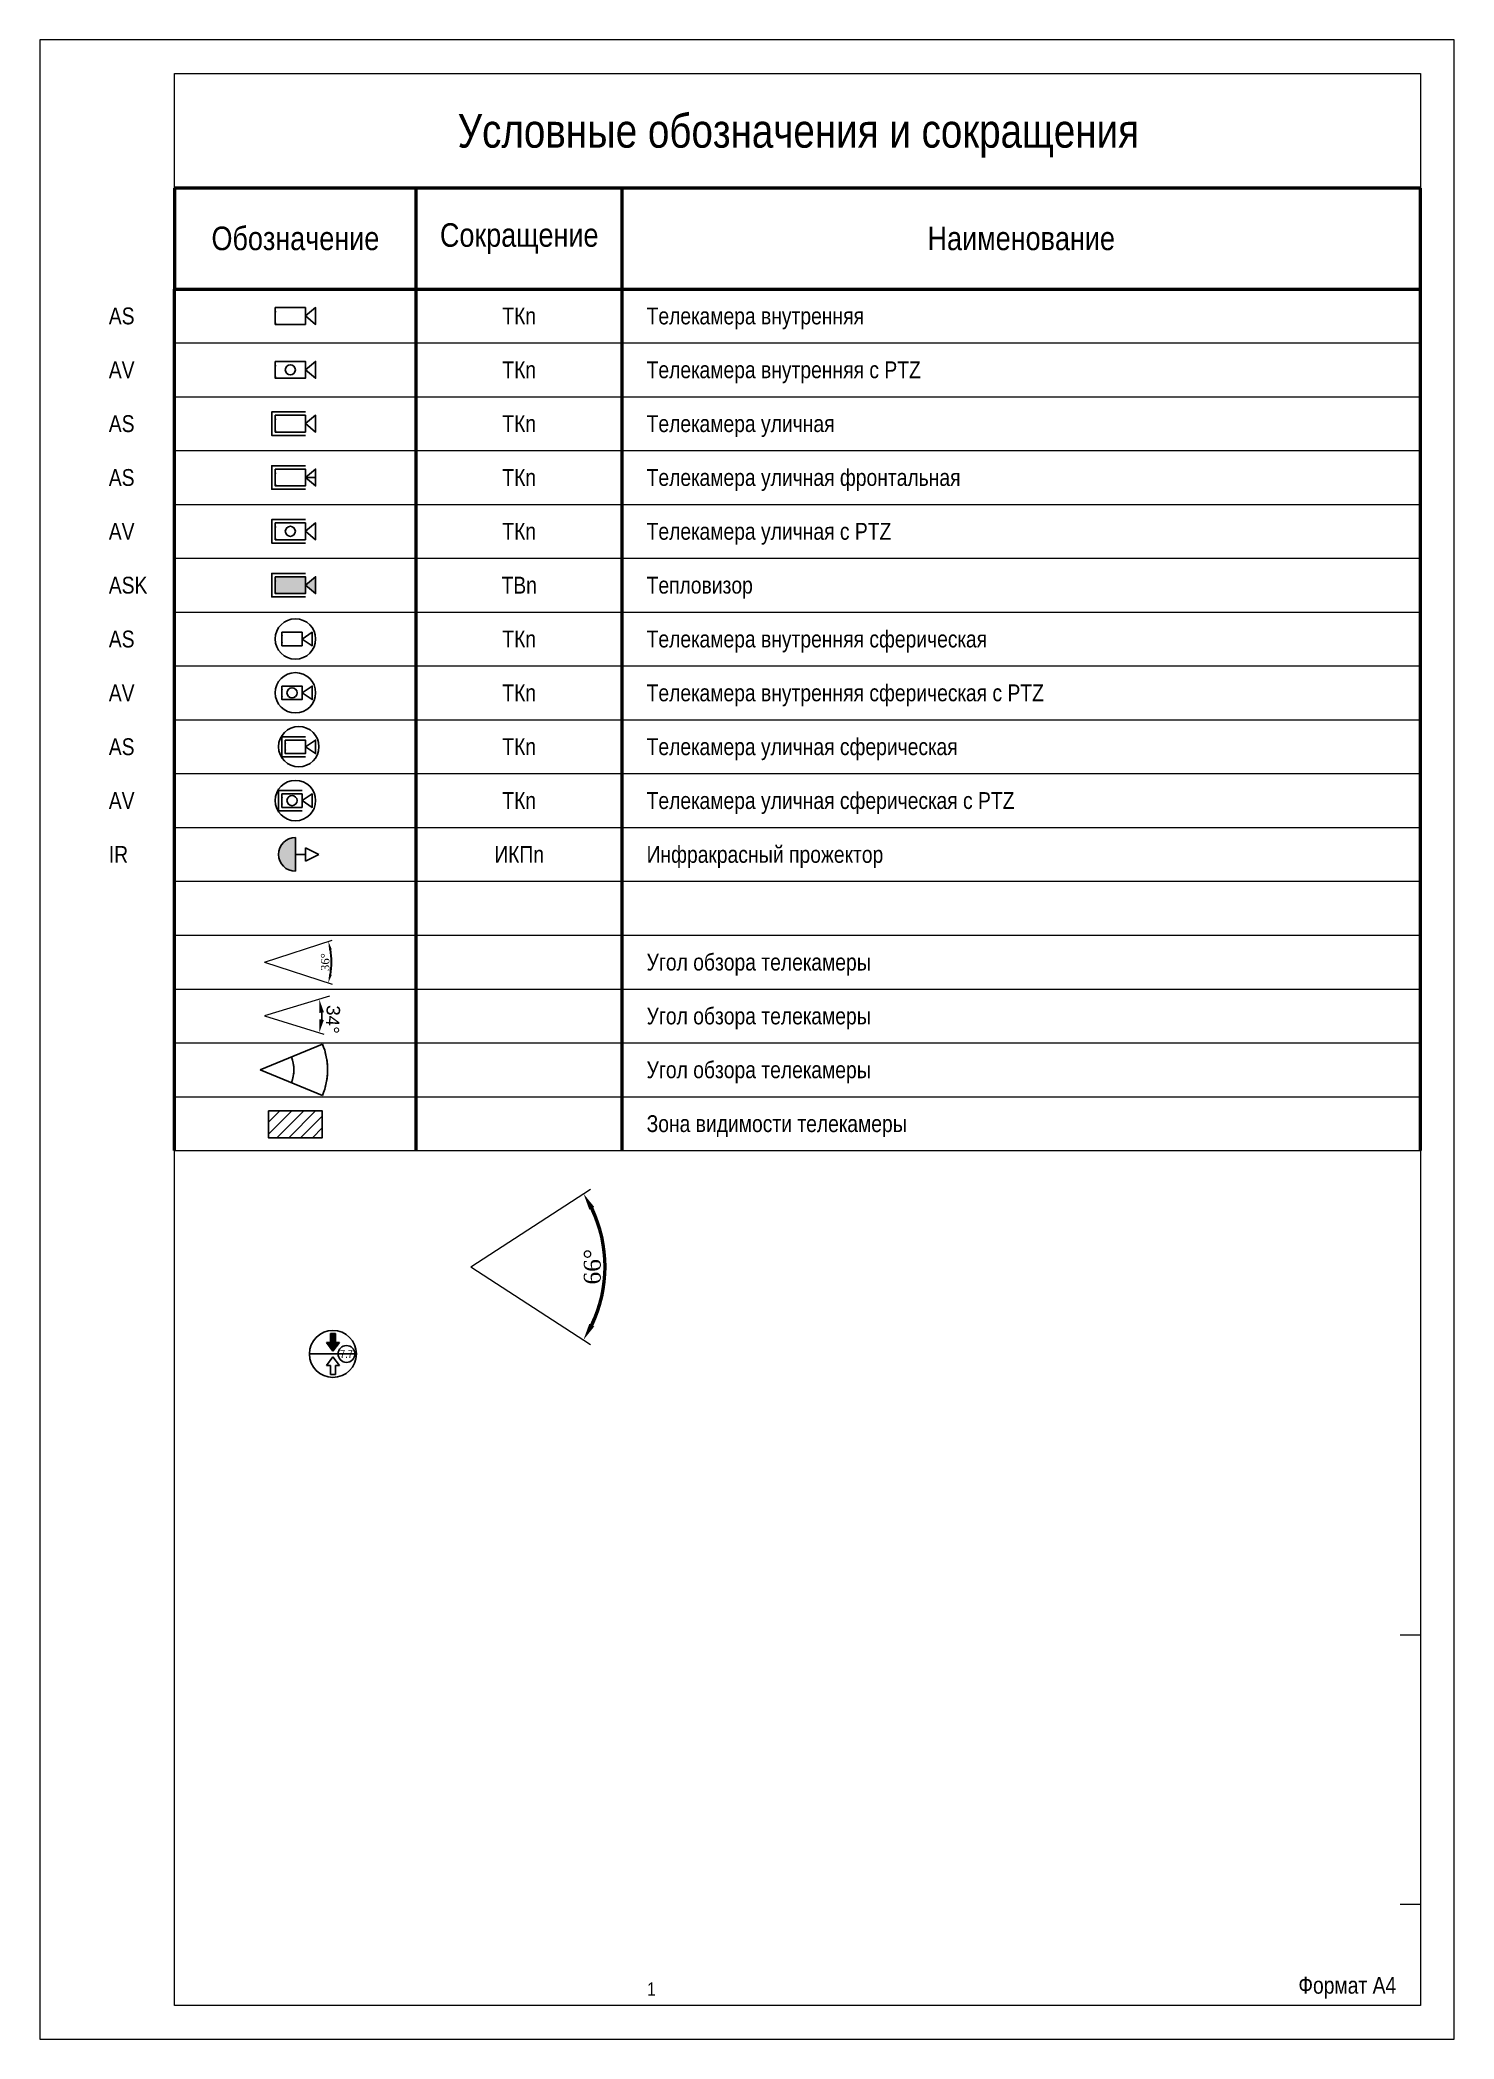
# Paper-space layout '1' of a CAD drawing. Header units: millimetres. Extents: x 0 to 210, y 0 to 297.
# The model-space entities are those that its viewports show. They can reach past a viewport. Long polylines and large blocks are cut down to what shows.
import ezdxf
from ezdxf.enums import TextEntityAlignment as Align

# ---------------------------------------------------------------- set-up
doc = ezdxf.new("R2010")
doc.units = ezdxf.units.MM
doc.header["$MEASUREMENT"] = 0
doc.set_wipeout_variables(frame=1)
for name, color, linetype in [('_АТ-Имя', 7, 'Continuous'), ('_АТ-ОТ_Характеристика_1', 250, 'Continuous'), ('_АТ-Спецификация', 7, 'Continuous'), ('_БЛ-Заливка', 7, 'Continuous'), ('_БЛ-Маска', 250, 'Continuous'), ('_БЛ-Рамки', 7, 'Continuous'), ('_КД', 84, 'Continuous'), ('_ОТ', 170, 'Continuous'), ('_ОТ-Углы обзора', 4, 'Continuous'), ('_ОТ-Угол обзора телекамеры', 4, 'Continuous')]:
    doc.layers.add(name, color=color, linetype=linetype)
for name, color, linetype, plot in [('_АТ-КД-Тип ТД', 250, 'Continuous', False), ('_АТ-Примечания', 250, 'Continuous', False), ('NOPRINT', 50, 'Continuous', False)]:
    doc.layers.add(name, color=color, linetype=linetype, plot=plot)
doc.layers.add('_Без печати', color=2, linetype='Continuous', lineweight=50, plot=False)
doc.layers.add('_БЛ-Таблицы рамки', color=7, linetype='Continuous', lineweight=0)
doc.styles.add('Arial_Narrow_shtamp', font='ARIALN.TTF')
doc.styles.add('ArialN-2.5', font='ARIALN.TTF', dxfattribs={"height": 2.5})
doc.styles.add('ArialN-250', font='ARIALN.TTF', dxfattribs={"height": 250})
doc.styles.add('ArialN-3.5', font='ARIALN.TTF', dxfattribs={"height": 3.5})
doc.styles.add('ArialN-5', font='ARIALN.TTF', dxfattribs={"height": 5})
doc.styles.add('AT-Шрифт', font='ARIALN.TTF', dxfattribs={"height": 250})
doc.styles.add('GOST_camer', font='times.ttf')
doc.styles.get("Standard").update_dxf_attribs({"font": 'arial.ttf'})
doc.dimstyles.new('Gost_camer', dxfattribs={"dimtxt": 2.5, "dimasz": 2.5, "dimexe": 1.25, "dimexo": 0.625, "dimtad": 1, "dimtxsty": 'GOST_camer', "dimcen": 2.5, "dimadec": 0, "dimazin": 0, "dimtfac": 1, "dimtmove": 0, "dimatfit": 3, "dimfxl": 1, "dimarcsym": 0})
doc.dimstyles.new('ISO-25', dxfattribs={"dimtxt": 2.5, "dimasz": 2.5, "dimexe": 1.25, "dimexo": 0.625, "dimtad": 1, "dimtxsty": 'Standard', "dimcen": 2.5, "dimadec": 0, "dimazin": 0, "dimtfac": 1, "dimtmove": 0, "dimatfit": 3, "dimfxl": 1, "dimarcsym": 0})

psp = doc.layouts.new('1')

msp = doc.modelspace()

# ---------------------------------------------------------------- texts
at = {"color": 3, "style": 'ArialN-250'}
for s, p in [('AS', (22022, -4100, -900)), ('AV', (22022, -4900, -900)), ('AS', (22022, -5700, -900)), ('AS', (22022, -6500, -900)), ('AV', (22022, -7300, -900)), ('AS', (22022, -8900, -900)), ('AV', (22022, -9700, -900)), ('AS', (22022, -10500, -900)), ('AV', (22022, -11300, -900))]:
    msp.add_text(s, height=250, dxfattribs=at).set_placement(p, align=Align.MIDDLE_LEFT)
at = {"style": 'ArialN-250'}
for s, p in [('ASK', (22022, -8100, -900)), ('IR', (22022, -12100, -900))]:
    msp.add_text(s, height=250, dxfattribs=at).set_placement(p, align=Align.MIDDLE_LEFT)
at = {"layer": '_КД', "color": 84, "style": 'AT-Шрифт'}
msp.add_text('84', height=1000, dxfattribs=at).set_placement((41997, -1739, -900))

# ---------------------------------------------------------------- blocks, each defined once
blk = doc.blocks.new('АИС0012458806.4457052')
at = {"layer": '_КД', "ltscale": 100}
h = blk.add_hatch(color=84, dxfattribs=at)
h.dxf.hatch_style = 1
h.paths.add_polyline_path([(-38, 170), (-38, 304), (38, 304), (38, 170), (97, 170), (0, 43), (-97, 170)])
at = {"layer": '_АТ-КД-Тип ТД', "color": 1, "linetype": 'ByBlock', "lineweight": -2}
blk.add_circle((201, 0), 125, dxfattribs=at)
at = {"layer": '_КД', "ltscale": 100}
for p, q in [((-38, 304), (-38, 170)), ((38, 304), (-38, 304)), ((38, 170), (38, 304)), ((350, 0), (-350, 0)), ((-38, 170), (-97, 170)), ((-97, 170), (0, 43)), ((0, 43), (97, 170)), ((97, 170), (38, 170)), ((-97, -170), (0, -43)), ((-38, -170), (-97, -170)), ((-38, -304), (-38, -170)), ((0, -43), (97, -170)), ((97, -170), (38, -170)), ((38, -170), (38, -304)), ((38, -304), (-38, -304))]:
    blk.add_line(p, q, dxfattribs=at)
at = {"layer": '_КД', "ltscale": 100, "extrusion": (0, 0, -1)}
for major_axis, start_param, end_param in [((247, 247), 3.926991, 5.497787), ((247, 247), -0.785398, 0.785398), ((-247, 247), 3.926991, 5.497787), ((247, 247), 0.785398, 2.356194)]:
    blk.add_ellipse((0, 0), major_axis=major_axis, ratio=1, start_param=start_param, end_param=end_param, dxfattribs=at)
at = {"layer": '_АТ-КД-Тип ТД', "color": 0, "linetype": 'ByBlock', "lineweight": -2, "ltscale": 100, "style": 'AT-Шрифт'}
blk.add_attdef('N', text='', height=120, dxfattribs=at).set_placement((201, 0), align=Align.MIDDLE_CENTER)
blk = doc.blocks.new('*U2')
at = {"layer": 'NOPRINT', "lineweight": 0}
for points in [[(0, 297), (0, 297), (0, 297), (0, 297)], [(210, 297), (210, 297), (210, 297), (210, 297)], [(20, 292), (205, 292), (205, 5), (20, 5)], [(0, 0), (0, 0), (0, 0), (0, 0)], [(210, 0), (210, 0), (210, 0), (210, 0)]]:
    blk.add_lwpolyline(points, close=True, dxfattribs=at)
for points in [[(205, 60), (202, 60)], [(205, 20), (202, 20)]]:
    blk.add_lwpolyline(points, dxfattribs=at)
at = {"layer": 'NOPRINT', "lineweight": 0, "insert": (194.15, 7.61), "char_height": 2.5, "attachment_point": 5, "style": 'Arial_Narrow_shtamp'}
blk.add_mtext_dynamic_manual_height_columns('Формат А4', width=23.585, gutter_width=12.5, heights=[0], dxfattribs=at)
at = {"layer": 'NOPRINT', "color": 1, "lineweight": 0, "style": 'Arial_Narrow_shtamp'}
blk.add_attdef('N_LISTA', text='', height=2, dxfattribs=at).set_placement((90.17, 7.42), align=Align.MIDDLE_LEFT)
blk = doc.blocks.new('УГО_Заголовок')
at = {"layer": '_БЛ-Таблицы рамки', "lineweight": 50}
for points in [[(185, -17), (0, -17)], [(0, -17), (0, -32)], [(35.87, -32), (35.87, -17)], [(66.47, -32), (66.47, -17)], [(185, -32), (185, -17)], [(0, -32), (185, -32)]]:
    blk.add_lwpolyline(points, dxfattribs=at)
at = {"lineweight": 0, "char_height": 3.5, "attachment_point": 5, "style": 'ArialN-3.5'}
for s, insert, width in [('Обозначение', (17.93, -24.5), 35.866), ('Сокращение', (51.17, -24.5), 30.5993), ('Наименование', (125.73, -24.5), 118.5347)]:
    blk.add_mtext(s, dxfattribs=dict(at, insert=insert, width=width))
at = {"lineweight": -2, "style": 'ArialN-5', "flags": 8}
blk.add_attdef('УОИС_ЗАГОЛОВОК', text='', height=5, dxfattribs=at).set_placement((92.62, -9.5), align=Align.MIDDLE_CENTER)
blk = doc.blocks.new('*U5')
at = {"layer": '_БЛ-Таблицы рамки', "lineweight": 50}
for points in [[(0, -8), (0, 0)], [(35.87, -8), (35.87, 0)], [(66.47, -8), (66.47, 0)], [(185, -8), (185, 0)]]:
    blk.add_lwpolyline(points, dxfattribs=at)
at = {"layer": '_БЛ-Таблицы рамки', "lineweight": 0}
for points in [[(0, -8), (35.87, -8)], [(35.87, -8), (66.47, -8)], [(66.47, -8), (185, -8)]]:
    blk.add_lwpolyline(points, dxfattribs=at)
at = {"ltscale": 100, "style": 'ArialN-2.5'}
blk.add_attdef('СОКРАЩЕНИЕ_УГО', text='', height=2.5, dxfattribs=at).set_placement((51.17, -4), align=Align.MIDDLE_CENTER)
blk.add_attdef('НАИМЕНОВАНИЕ_УГО', text='', height=2.5, dxfattribs=at).set_placement((70.09, -4), align=Align.MIDDLE_LEFT)
blk = doc.blocks.new('ТК')
at = {"layer": '_АТ-ОТ_Характеристика_1', "ltscale": 100, "style": 'AT-Шрифт'}
for tag, p in [('HEIGHT', (9.5, 1.25)), ('FOCUS', (9.5, -1.25))]:
    blk.add_attdef(tag, text='', height=2, dxfattribs=at).set_placement(p, align=Align.MIDDLE_LEFT)
at = {"layer": '_АТ-Примечания', "ltscale": 100, "style": 'AT-Шрифт', "flags": 1}
for tag, p in [('COMMENT2', (0, -3.17)), ('COMMENT3', (0, -3.63))]:
    blk.add_attdef(tag, p, '', height=0.25, dxfattribs=at)
blk.add_wipeout([(0, 1.25), (4.5, 1.25), (4.5, 0), (6, 1.25), (6, -1.25), (4.5, 0), (4.5, -1.25), (0, -1.25)]).dxf.layer = '_БЛ-Маска'
blk.add_lwpolyline([(0, 1.25), (4.5, 1.25), (4.5, 0), (6, 1.25), (6, -1.25), (4.5, 0), (4.5, -1.25), (0, -1.25), (0, 1.25)])
at = {"ltscale": 100}
for p in [(0, 0.63), (0, -1.09)]:
    blk.add_point(p, dxfattribs=at)
at = {"layer": '_АТ-Имя', "ltscale": 100, "style": 'AT-Шрифт'}
blk.add_attdef('NUMBER', text='', height=2, dxfattribs=at).set_placement((2.25, 1.25), align=Align.BOTTOM_CENTER)
at = {"layer": '_АТ-Примечания', "ltscale": 100, "style": 'AT-Шрифт', "flags": 1}
for tag, p in [('ABBREVIATION', (0, -2.25)), ('COMMENT1', (0, -2.71))]:
    blk.add_attdef(tag, p, '', height=0.25, dxfattribs=at)
at = {"layer": '_АТ-Спецификация', "ltscale": 100, "style": 'AT-Шрифт', "flags": 1}
for tag, p in [('CODE', (0, -0.25)), ('NUM', (0, 1.25)), ('DESCRIPTION', (0, 0.75)), ('NAME', (0, 0.25)), ('MADEBY', (0, -0.75)), ('POSITION', (0, -1.25)), ('POSITION2', (0, -1.75))]:
    blk.add_attdef(tag, p, '', height=0.25, dxfattribs=at)
blk = doc.blocks.new('ТК-PTZ')
at = {"layer": '_АТ-ОТ_Характеристика_1', "ltscale": 100, "style": 'AT-Шрифт'}
for tag, p in [('HEIGHT', (9.5, 1.25)), ('FOCUS', (9.5, -1.25))]:
    blk.add_attdef(tag, text='', height=2, dxfattribs=at).set_placement(p, align=Align.MIDDLE_LEFT)
at = {"layer": '_АТ-Примечания', "ltscale": 100, "style": 'AT-Шрифт', "flags": 1}
for tag, p in [('COMMENT2', (0, -3.17)), ('COMMENT3', (0, -3.63))]:
    blk.add_attdef(tag, p, '', height=0.25, dxfattribs=at)
blk.add_wipeout([(0, 1.25), (4.5, 1.25), (4.5, 0), (6, 1.25), (6, -1.25), (4.5, 0), (4.5, -1.25), (0, -1.25)]).dxf.layer = '_БЛ-Маска'
blk.add_lwpolyline([(0, 1.25), (4.5, 1.25), (4.5, 0), (6, 1.25), (6, -1.25), (4.5, 0), (4.5, -1.25), (0, -1.25), (0, 1.25)])
at = {"color": 0, "linetype": 'ByBlock', "lineweight": -2}
blk.add_circle((2.25, 0), 0.75, dxfattribs=at)
at = {"ltscale": 100}
for p in [(0, 0.63), (0, -1.09)]:
    blk.add_point(p, dxfattribs=at)
at = {"layer": '_АТ-Имя', "ltscale": 100, "style": 'AT-Шрифт'}
blk.add_attdef('NUMBER', text='', height=2, dxfattribs=at).set_placement((2.25, 1.25), align=Align.BOTTOM_CENTER)
at = {"layer": '_АТ-Примечания', "ltscale": 100, "style": 'AT-Шрифт', "flags": 1}
for tag, p in [('ABBREVIATION', (0, -2.25)), ('COMMENT1', (0, -2.71))]:
    blk.add_attdef(tag, p, '', height=0.25, dxfattribs=at)
at = {"layer": '_АТ-Спецификация', "ltscale": 100, "style": 'AT-Шрифт', "flags": 1}
for tag, p in [('CODE', (0, -0.25)), ('NUM', (0, 1.25)), ('DESCRIPTION', (0, 0.75)), ('NAME', (0, 0.25)), ('MADEBY', (0, -0.75)), ('POSITION', (0, -1.25)), ('POSITION2', (0, -1.75))]:
    blk.add_attdef(tag, p, '', height=0.25, dxfattribs=at)
blk = doc.blocks.new('ТКн')
at = {"layer": '_АТ-ОТ_Характеристика_1', "ltscale": 100, "style": 'AT-Шрифт'}
for tag, p in [('HEIGHT', (9.5, 1.25)), ('FOCUS', (9.5, -1.25))]:
    blk.add_attdef(tag, text='', height=2, dxfattribs=at).set_placement(p, align=Align.MIDDLE_LEFT)
at = {"layer": '_АТ-Примечания', "ltscale": 100, "style": 'AT-Шрифт', "flags": 1}
for tag, p in [('COMMENT2', (0, -3.17)), ('COMMENT3', (0, -3.63))]:
    blk.add_attdef(tag, p, '', height=0.25, dxfattribs=at)
blk.add_wipeout([(0, 1.25), (4.5, 1.25), (4.5, 0), (6, 1.25), (6, -1.25), (4.5, 0), (4.5, -1.25), (0, -1.25)]).dxf.layer = '_БЛ-Маска'
for points in [[(4.5, 1.75), (-0.5, 1.75), (-0.5, -1.75), (4.5, -1.75)], [(0, 1.25), (4.5, 1.25), (4.5, 0), (6, 1.25), (6, -1.25), (4.5, 0), (4.5, -1.25), (0, -1.25), (0, 1.25)]]:
    blk.add_lwpolyline(points)
at = {"ltscale": 100}
for p in [(0, 0.63), (0, -1.09)]:
    blk.add_point(p, dxfattribs=at)
at = {"layer": '_АТ-Имя', "ltscale": 100, "style": 'AT-Шрифт'}
blk.add_attdef('NUMBER', text='', height=2, dxfattribs=at).set_placement((2.25, 1.75), align=Align.BOTTOM_CENTER)
at = {"layer": '_АТ-Примечания', "ltscale": 100, "style": 'AT-Шрифт', "flags": 1}
for tag, p in [('ABBREVIATION', (0, -2.25)), ('COMMENT1', (0, -2.71))]:
    blk.add_attdef(tag, p, '', height=0.25, dxfattribs=at)
at = {"layer": '_АТ-Спецификация', "ltscale": 100, "style": 'AT-Шрифт', "flags": 1}
for tag, p in [('CODE', (0, -0.25)), ('NUM', (0, 1.25)), ('DESCRIPTION', (0, 0.75)), ('NAME', (0, 0.25)), ('MADEBY', (0, -0.75)), ('POSITION', (0, -1.25)), ('POSITION2', (0, -1.75))]:
    blk.add_attdef(tag, p, '', height=0.25, dxfattribs=at)
blk = doc.blocks.new('ТКнф')
at = {"layer": '_АТ-ОТ_Характеристика_1', "ltscale": 100, "style": 'AT-Шрифт'}
for tag, p in [('HEIGHT', (9.5, 1.25)), ('FOCUS', (9.5, -1.25))]:
    blk.add_attdef(tag, text='', height=2, dxfattribs=at).set_placement(p, align=Align.MIDDLE_LEFT)
at = {"layer": '_АТ-Примечания', "ltscale": 100, "style": 'AT-Шрифт', "flags": 1}
for tag, p in [('COMMENT2', (0, -3.17)), ('COMMENT3', (0, -3.63))]:
    blk.add_attdef(tag, p, '', height=0.25, dxfattribs=at)
blk.add_wipeout([(0, 1.25), (4.5, 1.25), (4.5, 0), (6, 1.25), (6, -1.25), (4.5, 0), (4.5, -1.25), (0, -1.25)]).dxf.layer = '_БЛ-Маска'
blk.add_line((4.5, 0), (6, 0))
for points in [[(4.5, 1.75), (-0.5, 1.75), (-0.5, -1.75), (4.5, -1.75)], [(0, 1.25), (4.5, 1.25), (4.5, 0), (6, 1.25), (6, -1.25), (4.5, 0), (4.5, -1.25), (0, -1.25), (0, 1.25)]]:
    blk.add_lwpolyline(points)
at = {"ltscale": 100}
for p in [(0, 0.63), (0, -1.09)]:
    blk.add_point(p, dxfattribs=at)
at = {"layer": '_АТ-Имя', "ltscale": 100, "style": 'AT-Шрифт'}
blk.add_attdef('NUMBER', text='', height=2, dxfattribs=at).set_placement((2.25, 1.75), align=Align.BOTTOM_CENTER)
at = {"layer": '_АТ-Примечания', "ltscale": 100, "style": 'AT-Шрифт', "flags": 1}
for tag, p in [('ABBREVIATION', (0, -2.25)), ('COMMENT1', (0, -2.71))]:
    blk.add_attdef(tag, p, '', height=0.25, dxfattribs=at)
at = {"layer": '_АТ-Спецификация', "ltscale": 100, "style": 'AT-Шрифт', "flags": 1}
for tag, p in [('CODE', (0, -0.25)), ('NUM', (0, 1.25)), ('DESCRIPTION', (0, 0.75)), ('NAME', (0, 0.25)), ('MADEBY', (0, -0.75)), ('POSITION', (0, -1.25)), ('POSITION2', (0, -1.75))]:
    blk.add_attdef(tag, p, '', height=0.25, dxfattribs=at)
blk = doc.blocks.new('ТКн-PTZ')
at = {"layer": '_АТ-ОТ_Характеристика_1', "ltscale": 100, "style": 'AT-Шрифт'}
for tag, p in [('HEIGHT', (9.5, 1.25)), ('FOCUS', (9.5, -1.25))]:
    blk.add_attdef(tag, text='', height=2, dxfattribs=at).set_placement(p, align=Align.MIDDLE_LEFT)
at = {"layer": '_АТ-Примечания', "ltscale": 100, "style": 'AT-Шрифт', "flags": 1}
for tag, p in [('COMMENT2', (0, -3.17)), ('COMMENT3', (0, -3.63))]:
    blk.add_attdef(tag, p, '', height=0.25, dxfattribs=at)
blk.add_wipeout([(0, 1.25), (4.5, 1.25), (4.5, 0), (6, 1.25), (6, -1.25), (4.5, 0), (4.5, -1.25), (0, -1.25)]).dxf.layer = '_БЛ-Маска'
for points in [[(4.5, 1.75), (-0.5, 1.75), (-0.5, -1.75), (4.5, -1.75)], [(0, 1.25), (4.5, 1.25), (4.5, 0), (6, 1.25), (6, -1.25), (4.5, 0), (4.5, -1.25), (0, -1.25), (0, 1.25)]]:
    blk.add_lwpolyline(points)
at = {"color": 0, "linetype": 'ByBlock', "lineweight": -2}
blk.add_circle((2.25, 0), 0.75, dxfattribs=at)
at = {"ltscale": 100}
for p in [(0, 0.63), (0, -1.09)]:
    blk.add_point(p, dxfattribs=at)
at = {"layer": '_АТ-Имя', "ltscale": 100, "style": 'AT-Шрифт'}
blk.add_attdef('NUMBER', text='', height=2, dxfattribs=at).set_placement((2.25, 1.75), align=Align.BOTTOM_CENTER)
at = {"layer": '_АТ-Примечания', "ltscale": 100, "style": 'AT-Шрифт', "flags": 1}
for tag, p in [('ABBREVIATION', (0, -2.25)), ('COMMENT1', (0, -2.71))]:
    blk.add_attdef(tag, p, '', height=0.25, dxfattribs=at)
at = {"layer": '_АТ-Спецификация', "ltscale": 100, "style": 'AT-Шрифт', "flags": 1}
for tag, p in [('CODE', (0, -0.25)), ('NUM', (0, 1.25)), ('DESCRIPTION', (0, 0.75)), ('NAME', (0, 0.25)), ('MADEBY', (0, -0.75)), ('POSITION', (0, -1.25)), ('POSITION2', (0, -1.75))]:
    blk.add_attdef(tag, p, '', height=0.25, dxfattribs=at)
blk = doc.blocks.new('ТВ')
at = {"layer": '_БЛ-Заливка'}
h = blk.add_hatch(color=5, dxfattribs=at)
h.dxf.hatch_style = 1
h.paths.add_polyline_path([(6, 1.25), (4.5, 0), (6, -1.25)])
h.paths.add_polyline_path([(4.5, 0), (4.5, 1.25), (0, 1.25), (0, -1.25), (4.5, -1.25)])
for points in [[(4.5, 1.75), (-0.5, 1.75), (-0.5, -1.75), (4.5, -1.75)], [(0, 1.25), (4.5, 1.25), (4.5, 0), (6, 1.25), (6, -1.25), (4.5, 0), (4.5, -1.25), (0, -1.25), (0, 1.25)]]:
    blk.add_lwpolyline(points)
at = {"ltscale": 100}
for p in [(0, 0.63), (0, -1.09)]:
    blk.add_point(p, dxfattribs=at)
at = {"layer": '_АТ-Имя', "ltscale": 100, "style": 'AT-Шрифт'}
blk.add_attdef('NUMBER', text='', height=2, dxfattribs=at).set_placement((2.25, 1.75), align=Align.BOTTOM_CENTER)
at = {"layer": '_АТ-ОТ_Характеристика_1', "ltscale": 100, "style": 'AT-Шрифт'}
for tag, p in [('HEIGHT', (9.5, 1.25)), ('FOCUS', (9.5, -1.25))]:
    blk.add_attdef(tag, text='', height=2, dxfattribs=at).set_placement(p, align=Align.MIDDLE_LEFT)
at = {"layer": '_АТ-Примечания', "ltscale": 100, "style": 'AT-Шрифт', "flags": 1}
for tag, p in [('ABBREVIATION', (0, -2.25)), ('COMMENT1', (0, -2.71)), ('COMMENT2', (0, -3.17)), ('COMMENT3', (0, -3.63))]:
    blk.add_attdef(tag, p, '', height=0.25, dxfattribs=at)
at = {"layer": '_АТ-Спецификация', "ltscale": 100, "style": 'AT-Шрифт', "flags": 1}
for tag, p in [('CODE', (0, -0.25)), ('NUM', (0, 1.25)), ('DESCRIPTION', (0, 0.75)), ('NAME', (0, 0.25)), ('MADEBY', (0, -0.75)), ('POSITION', (0, -1.25)), ('POSITION2', (0, -1.75))]:
    blk.add_attdef(tag, p, '', height=0.25, dxfattribs=at)
blk = doc.blocks.new('ТКсф')
at = {"layer": '_АТ-ОТ_Характеристика_1', "ltscale": 100, "style": 'AT-Шрифт'}
for tag, p in [('HEIGHT', (9.5, 1)), ('FOCUS', (9.5, -1.5))]:
    blk.add_attdef(tag, text='', height=2, dxfattribs=at).set_placement(p, align=Align.MIDDLE_LEFT)
blk.add_wipeout([(5, 0.01), (5, -0.09), (4.99, -0.18), (4.99, -0.27), (4.98, -0.37), (4.96, -0.46), (4.95, -0.55), (4.93, -0.65), (4.91, -0.74), (4.88, -0.83), (4.85, -0.92), (4.82, -1.01), (4.79, -1.1), (4.75, -1.18), (4.71, -1.27), (4.67, -1.35), (4.63, -1.44), (4.58, -1.52), (4.53, -1.6), (4.48, -1.68), (4.43, -1.75), (4.37, -1.83), (4.31, -1.9), (4.25, -1.98), (4.19, -2.04), (4.12, -2.11), (4.05, -2.18), (3.98, -2.24), (3.91, -2.3), (3.84, -2.36), (3.76, -2.42), (3.69, -2.47), (3.61, -2.52), (3.53, -2.57), (3.45, -2.62), (3.36, -2.66), (3.28, -2.71), (3.19, -2.74), (3.1, -2.78), (3.02, -2.81), (2.93, -2.84), (2.84, -2.87), (2.75, -2.9), (2.65, -2.92), (2.56, -2.94), (2.47, -2.95), (2.38, -2.97), (2.28, -2.98), (2.19, -2.99), (2.09, -2.99), (2, -2.99), (1.91, -2.99), (1.81, -2.99), (1.72, -2.98), (1.62, -2.97), (1.53, -2.95), (1.44, -2.94), (1.35, -2.92), (1.25, -2.9), (1.16, -2.87), (1.07, -2.84), (0.98, -2.81), (0.9, -2.78), (0.81, -2.74), (0.72, -2.71), (0.64, -2.66), (0.55, -2.62), (0.47, -2.57), (0.39, -2.52), (0.31, -2.47), (0.24, -2.42), (0.16, -2.36), (0.09, -2.3), (0.02, -2.24), (-0.05, -2.18), (-0.12, -2.11), (-0.19, -2.04), (-0.25, -1.98), (-0.31, -1.9), (-0.37, -1.83), (-0.43, -1.75), (-0.48, -1.68), (-0.53, -1.6), (-0.58, -1.52), (-0.63, -1.44), (-0.67, -1.35), (-0.71, -1.27), (-0.75, -1.18), (-0.79, -1.1), (-0.82, -1.01), (-0.85, -0.92), (-0.88, -0.83), (-0.91, -0.74), (-0.93, -0.65), (-0.95, -0.55), (-0.96, -0.46), (-0.98, -0.37), (-0.99, -0.27), (-0.99, -0.18), (-1, -0.09), (-1, 0.01), (-1, 0.1), (-0.99, 0.2), (-0.99, 0.29), (-0.98, 0.38), (-0.96, 0.48), (-0.95, 0.57), (-0.93, 0.66), (-0.91, 0.75), (-0.88, 0.85), (-0.85, 0.94), (-0.82, 1.03), (-0.79, 1.11), (-0.75, 1.2), (-0.71, 1.29), (-0.67, 1.37), (-0.63, 1.45), (-0.58, 1.54), (-0.53, 1.62), (-0.48, 1.7), (-0.43, 1.77), (-0.37, 1.85), (-0.31, 1.92), (-0.25, 1.99), (-0.19, 2.06), (-0.12, 2.13), (-0.05, 2.2), (0.02, 2.26), (0.09, 2.32), (0.16, 2.38), (0.24, 2.44), (0.31, 2.49), (0.39, 2.54), (0.47, 2.59), (0.55, 2.64), (0.64, 2.68), (0.72, 2.72), (0.81, 2.76), (0.9, 2.8), (0.98, 2.83), (1.07, 2.86), (1.16, 2.89), (1.25, 2.91), (1.35, 2.94), (1.44, 2.96), (1.53, 2.97), (1.62, 2.99), (1.72, 3), (1.81, 3), (1.91, 3.01), (2, 3.01), (2.09, 3.01), (2.19, 3), (2.28, 3), (2.38, 2.99), (2.47, 2.97), (2.56, 2.96), (2.65, 2.94), (2.75, 2.91), (2.84, 2.89), (2.93, 2.86), (3.02, 2.83), (3.1, 2.8), (3.19, 2.76), (3.28, 2.72), (3.36, 2.68), (3.45, 2.64), (3.53, 2.59), (3.61, 2.54), (3.69, 2.49), (3.76, 2.44), (3.84, 2.38), (3.91, 2.32), (3.98, 2.26), (4.05, 2.2), (4.12, 2.13), (4.19, 2.06), (4.25, 1.99), (4.31, 1.92), (4.37, 1.85), (4.43, 1.77), (4.48, 1.7), (4.53, 1.62), (4.58, 1.54), (4.63, 1.45), (4.67, 1.37), (4.71, 1.29), (4.75, 1.2), (4.79, 1.11), (4.82, 1.03), (4.85, 0.94), (4.88, 0.85), (4.91, 0.75), (4.93, 0.66), (4.95, 0.57), (4.96, 0.48), (4.98, 0.38), (4.99, 0.29), (4.99, 0.2), (5, 0.1)]).dxf.layer = '_БЛ-Маска'
blk.add_lwpolyline([(0, 1), (3, 1), (3, 0), (4.5, 1), (4.5, -1), (3, 0), (3, -1), (0, -1), (0, 1)])
blk.add_circle((2, 0.01), 3)
at = {"ltscale": 100}
for p in [(0, 0.51), (0, -0.5)]:
    blk.add_point(p, dxfattribs=at)
at = {"layer": '_АТ-Имя', "ltscale": 100, "style": 'AT-Шрифт'}
blk.add_attdef('NUMBER', text='', height=2, dxfattribs=at).set_placement((1.91, 3.01), align=Align.BOTTOM_CENTER)
at = {"layer": '_АТ-Примечания', "ltscale": 100, "style": 'AT-Шрифт', "flags": 1}
for tag, p in [('ABBREVIATION', (0, -2.5)), ('COMMENT1', (0, -2.96)), ('COMMENT2', (0, -3.42)), ('COMMENT3', (0, -3.88))]:
    blk.add_attdef(tag, p, '', height=0.25, dxfattribs=at)
at = {"layer": '_АТ-Спецификация', "ltscale": 100, "style": 'AT-Шрифт', "flags": 1}
for tag, p in [('NUM', (0, 1)), ('DESCRIPTION', (0, 0.5)), ('NAME', (0, 0)), ('CODE', (0, -0.5)), ('MADEBY', (0, -1)), ('POSITION', (0, -1.5)), ('POSITION2', (0, -2))]:
    blk.add_attdef(tag, p, '', height=0.25, dxfattribs=at)
blk = doc.blocks.new('ТКсф-PTZ')
at = {"layer": '_АТ-ОТ_Характеристика_1', "ltscale": 100, "style": 'AT-Шрифт'}
for tag, p in [('HEIGHT', (9.5, 1)), ('FOCUS', (9.5, -1.5))]:
    blk.add_attdef(tag, text='', height=2, dxfattribs=at).set_placement(p, align=Align.MIDDLE_LEFT)
blk.add_wipeout([(5, 0.01), (5, -0.09), (4.99, -0.18), (4.99, -0.27), (4.98, -0.37), (4.96, -0.46), (4.95, -0.55), (4.93, -0.65), (4.91, -0.74), (4.88, -0.83), (4.85, -0.92), (4.82, -1.01), (4.79, -1.1), (4.75, -1.18), (4.71, -1.27), (4.67, -1.35), (4.63, -1.44), (4.58, -1.52), (4.53, -1.6), (4.48, -1.68), (4.43, -1.75), (4.37, -1.83), (4.31, -1.9), (4.25, -1.98), (4.19, -2.04), (4.12, -2.11), (4.05, -2.18), (3.98, -2.24), (3.91, -2.3), (3.84, -2.36), (3.76, -2.42), (3.69, -2.47), (3.61, -2.52), (3.53, -2.57), (3.45, -2.62), (3.36, -2.66), (3.28, -2.71), (3.19, -2.74), (3.1, -2.78), (3.02, -2.81), (2.93, -2.84), (2.84, -2.87), (2.75, -2.9), (2.65, -2.92), (2.56, -2.94), (2.47, -2.95), (2.38, -2.97), (2.28, -2.98), (2.19, -2.99), (2.09, -2.99), (2, -2.99), (1.91, -2.99), (1.81, -2.99), (1.72, -2.98), (1.62, -2.97), (1.53, -2.95), (1.44, -2.94), (1.35, -2.92), (1.25, -2.9), (1.16, -2.87), (1.07, -2.84), (0.98, -2.81), (0.9, -2.78), (0.81, -2.74), (0.72, -2.71), (0.64, -2.66), (0.55, -2.62), (0.47, -2.57), (0.39, -2.52), (0.31, -2.47), (0.24, -2.42), (0.16, -2.36), (0.09, -2.3), (0.02, -2.24), (-0.05, -2.18), (-0.12, -2.11), (-0.19, -2.04), (-0.25, -1.98), (-0.31, -1.9), (-0.37, -1.83), (-0.43, -1.75), (-0.48, -1.68), (-0.53, -1.6), (-0.58, -1.52), (-0.63, -1.44), (-0.67, -1.35), (-0.71, -1.27), (-0.75, -1.18), (-0.79, -1.1), (-0.82, -1.01), (-0.85, -0.92), (-0.88, -0.83), (-0.91, -0.74), (-0.93, -0.65), (-0.95, -0.55), (-0.96, -0.46), (-0.98, -0.37), (-0.99, -0.27), (-0.99, -0.18), (-1, -0.09), (-1, 0.01), (-1, 0.1), (-0.99, 0.2), (-0.99, 0.29), (-0.98, 0.38), (-0.96, 0.48), (-0.95, 0.57), (-0.93, 0.66), (-0.91, 0.75), (-0.88, 0.85), (-0.85, 0.94), (-0.82, 1.03), (-0.79, 1.11), (-0.75, 1.2), (-0.71, 1.29), (-0.67, 1.37), (-0.63, 1.45), (-0.58, 1.54), (-0.53, 1.62), (-0.48, 1.7), (-0.43, 1.77), (-0.37, 1.85), (-0.31, 1.92), (-0.25, 1.99), (-0.19, 2.06), (-0.12, 2.13), (-0.05, 2.2), (0.02, 2.26), (0.09, 2.32), (0.16, 2.38), (0.24, 2.44), (0.31, 2.49), (0.39, 2.54), (0.47, 2.59), (0.55, 2.64), (0.64, 2.68), (0.72, 2.72), (0.81, 2.76), (0.9, 2.8), (0.98, 2.83), (1.07, 2.86), (1.16, 2.89), (1.25, 2.91), (1.35, 2.94), (1.44, 2.96), (1.53, 2.97), (1.62, 2.99), (1.72, 3), (1.81, 3), (1.91, 3.01), (2, 3.01), (2.09, 3.01), (2.19, 3), (2.28, 3), (2.38, 2.99), (2.47, 2.97), (2.56, 2.96), (2.65, 2.94), (2.75, 2.91), (2.84, 2.89), (2.93, 2.86), (3.02, 2.83), (3.1, 2.8), (3.19, 2.76), (3.28, 2.72), (3.36, 2.68), (3.45, 2.64), (3.53, 2.59), (3.61, 2.54), (3.69, 2.49), (3.76, 2.44), (3.84, 2.38), (3.91, 2.32), (3.98, 2.26), (4.05, 2.2), (4.12, 2.13), (4.19, 2.06), (4.25, 1.99), (4.31, 1.92), (4.37, 1.85), (4.43, 1.77), (4.48, 1.7), (4.53, 1.62), (4.58, 1.54), (4.63, 1.45), (4.67, 1.37), (4.71, 1.29), (4.75, 1.2), (4.79, 1.11), (4.82, 1.03), (4.85, 0.94), (4.88, 0.85), (4.91, 0.75), (4.93, 0.66), (4.95, 0.57), (4.96, 0.48), (4.98, 0.38), (4.99, 0.29), (4.99, 0.2), (5, 0.1)]).dxf.layer = '_БЛ-Маска'
blk.add_lwpolyline([(0, 1), (3, 1), (3, 0), (4.5, 1), (4.5, -1), (3, 0), (3, -1), (0, -1), (0, 1)])
blk.add_circle((2, 0.01), 3)
at = {"color": 0, "linetype": 'ByBlock', "lineweight": -2}
blk.add_circle((1.5, 0), 0.75, dxfattribs=at)
at = {"ltscale": 100}
for p in [(0, 0.51), (0, -0.5)]:
    blk.add_point(p, dxfattribs=at)
at = {"layer": '_АТ-Имя', "ltscale": 100, "style": 'AT-Шрифт'}
blk.add_attdef('NUMBER', text='', height=2, dxfattribs=at).set_placement((2, 3.01), align=Align.BOTTOM_CENTER)
at = {"layer": '_АТ-Примечания', "ltscale": 100, "style": 'AT-Шрифт', "flags": 1}
for tag, p in [('ABBREVIATION', (0, -2.5)), ('COMMENT1', (0, -2.96)), ('COMMENT2', (0, -3.42)), ('COMMENT3', (0, -3.88))]:
    blk.add_attdef(tag, p, '', height=0.25, dxfattribs=at)
at = {"layer": '_АТ-Спецификация', "ltscale": 100, "style": 'AT-Шрифт', "flags": 1}
for tag, p in [('NUM', (0, 1)), ('DESCRIPTION', (0, 0.5)), ('NAME', (0, 0)), ('CODE', (0, -0.5)), ('MADEBY', (0, -1)), ('POSITION', (0, -1.5)), ('POSITION2', (0, -2))]:
    blk.add_attdef(tag, p, '', height=0.25, dxfattribs=at)
blk = doc.blocks.new('ТКнсф')
at = {"layer": '_АТ-ОТ_Характеристика_1', "ltscale": 100, "style": 'AT-Шрифт'}
for tag, p in [('HEIGHT', (9.5, 1)), ('FOCUS', (9.5, -1.5))]:
    blk.add_attdef(tag, text='', height=2, dxfattribs=at).set_placement(p, align=Align.MIDDLE_LEFT)
blk.add_wipeout([(5, 0.01), (5, -0.09), (4.99, -0.18), (4.99, -0.27), (4.98, -0.37), (4.96, -0.46), (4.95, -0.55), (4.93, -0.65), (4.91, -0.74), (4.88, -0.83), (4.85, -0.92), (4.82, -1.01), (4.79, -1.1), (4.75, -1.18), (4.71, -1.27), (4.67, -1.35), (4.63, -1.44), (4.58, -1.52), (4.53, -1.6), (4.48, -1.68), (4.43, -1.75), (4.37, -1.83), (4.31, -1.9), (4.25, -1.98), (4.19, -2.04), (4.12, -2.11), (4.05, -2.18), (3.98, -2.24), (3.91, -2.3), (3.84, -2.36), (3.76, -2.42), (3.69, -2.47), (3.61, -2.52), (3.53, -2.57), (3.45, -2.62), (3.36, -2.66), (3.28, -2.71), (3.19, -2.74), (3.1, -2.78), (3.02, -2.81), (2.93, -2.84), (2.84, -2.87), (2.75, -2.9), (2.65, -2.92), (2.56, -2.94), (2.47, -2.95), (2.38, -2.97), (2.28, -2.98), (2.19, -2.99), (2.09, -2.99), (2, -2.99), (1.91, -2.99), (1.81, -2.99), (1.72, -2.98), (1.62, -2.97), (1.53, -2.95), (1.44, -2.94), (1.35, -2.92), (1.25, -2.9), (1.16, -2.87), (1.07, -2.84), (0.98, -2.81), (0.9, -2.78), (0.81, -2.74), (0.72, -2.71), (0.64, -2.66), (0.55, -2.62), (0.47, -2.57), (0.39, -2.52), (0.31, -2.47), (0.24, -2.42), (0.16, -2.36), (0.09, -2.3), (0.02, -2.24), (-0.05, -2.18), (-0.12, -2.11), (-0.19, -2.04), (-0.25, -1.98), (-0.31, -1.9), (-0.37, -1.83), (-0.43, -1.75), (-0.48, -1.68), (-0.53, -1.6), (-0.58, -1.52), (-0.63, -1.44), (-0.67, -1.35), (-0.71, -1.27), (-0.75, -1.18), (-0.79, -1.1), (-0.82, -1.01), (-0.85, -0.92), (-0.88, -0.83), (-0.91, -0.74), (-0.93, -0.65), (-0.95, -0.55), (-0.96, -0.46), (-0.98, -0.37), (-0.99, -0.27), (-0.99, -0.18), (-1, -0.09), (-1, 0.01), (-1, 0.1), (-0.99, 0.2), (-0.99, 0.29), (-0.98, 0.38), (-0.96, 0.48), (-0.95, 0.57), (-0.93, 0.66), (-0.91, 0.75), (-0.88, 0.85), (-0.85, 0.94), (-0.82, 1.03), (-0.79, 1.11), (-0.75, 1.2), (-0.71, 1.29), (-0.67, 1.37), (-0.63, 1.45), (-0.58, 1.54), (-0.53, 1.62), (-0.48, 1.7), (-0.43, 1.77), (-0.37, 1.85), (-0.31, 1.92), (-0.25, 1.99), (-0.19, 2.06), (-0.12, 2.13), (-0.05, 2.2), (0.02, 2.26), (0.09, 2.32), (0.16, 2.38), (0.24, 2.44), (0.31, 2.49), (0.39, 2.54), (0.47, 2.59), (0.55, 2.64), (0.64, 2.68), (0.72, 2.72), (0.81, 2.76), (0.9, 2.8), (0.98, 2.83), (1.07, 2.86), (1.16, 2.89), (1.25, 2.91), (1.35, 2.94), (1.44, 2.96), (1.53, 2.97), (1.62, 2.99), (1.72, 3), (1.81, 3), (1.91, 3.01), (2, 3.01), (2.09, 3.01), (2.19, 3), (2.28, 3), (2.38, 2.99), (2.47, 2.97), (2.56, 2.96), (2.65, 2.94), (2.75, 2.91), (2.84, 2.89), (2.93, 2.86), (3.02, 2.83), (3.1, 2.8), (3.19, 2.76), (3.28, 2.72), (3.36, 2.68), (3.45, 2.64), (3.53, 2.59), (3.61, 2.54), (3.69, 2.49), (3.76, 2.44), (3.84, 2.38), (3.91, 2.32), (3.98, 2.26), (4.05, 2.2), (4.12, 2.13), (4.19, 2.06), (4.25, 1.99), (4.31, 1.92), (4.37, 1.85), (4.43, 1.77), (4.48, 1.7), (4.53, 1.62), (4.58, 1.54), (4.63, 1.45), (4.67, 1.37), (4.71, 1.29), (4.75, 1.2), (4.79, 1.11), (4.82, 1.03), (4.85, 0.94), (4.88, 0.85), (4.91, 0.75), (4.93, 0.66), (4.95, 0.57), (4.96, 0.48), (4.98, 0.38), (4.99, 0.29), (4.99, 0.2), (5, 0.1)]).dxf.layer = '_БЛ-Маска'
for points in [[(3, 1.5), (-0.5, 1.5), (-0.5, -1.5), (3, -1.5)], [(0, 1), (3, 1), (3, 0), (4.5, 1), (4.5, -1), (3, 0), (3, -1), (0, -1), (0, 1)]]:
    blk.add_lwpolyline(points)
blk.add_circle((2, 0.01), 3)
at = {"ltscale": 100}
for p in [(0, 0.51), (0, -0.5)]:
    blk.add_point(p, dxfattribs=at)
at = {"layer": '_АТ-Имя', "ltscale": 100, "style": 'AT-Шрифт'}
blk.add_attdef('NUMBER', text='', height=2, dxfattribs=at).set_placement((2, 3.01), align=Align.BOTTOM_CENTER)
at = {"layer": '_АТ-Примечания', "ltscale": 100, "style": 'AT-Шрифт', "flags": 1}
for tag, p in [('ABBREVIATION', (0, -2.5)), ('COMMENT1', (0, -2.96)), ('COMMENT2', (0, -3.42)), ('COMMENT3', (0, -3.88))]:
    blk.add_attdef(tag, p, '', height=0.25, dxfattribs=at)
at = {"layer": '_АТ-Спецификация', "ltscale": 100, "style": 'AT-Шрифт', "flags": 1}
for tag, p in [('NUM', (0, 1)), ('DESCRIPTION', (0, 0.5)), ('NAME', (0, 0)), ('CODE', (0, -0.5)), ('MADEBY', (0, -1)), ('POSITION', (0, -1.5)), ('POSITION2', (0, -2))]:
    blk.add_attdef(tag, p, '', height=0.25, dxfattribs=at)
blk = doc.blocks.new('ТКнсф-PTZ')
at = {"layer": '_АТ-ОТ_Характеристика_1', "ltscale": 100, "style": 'AT-Шрифт'}
for tag, p in [('HEIGHT', (9.5, 1)), ('FOCUS', (9.5, -1.5))]:
    blk.add_attdef(tag, text='', height=2, dxfattribs=at).set_placement(p, align=Align.MIDDLE_LEFT)
blk.add_wipeout([(5, 0.01), (5, -0.09), (4.99, -0.18), (4.99, -0.27), (4.98, -0.37), (4.96, -0.46), (4.95, -0.55), (4.93, -0.65), (4.91, -0.74), (4.88, -0.83), (4.85, -0.92), (4.82, -1.01), (4.79, -1.1), (4.75, -1.18), (4.71, -1.27), (4.67, -1.35), (4.63, -1.44), (4.58, -1.52), (4.53, -1.6), (4.48, -1.68), (4.43, -1.75), (4.37, -1.83), (4.31, -1.9), (4.25, -1.98), (4.19, -2.04), (4.12, -2.11), (4.05, -2.18), (3.98, -2.24), (3.91, -2.3), (3.84, -2.36), (3.76, -2.42), (3.69, -2.47), (3.61, -2.52), (3.53, -2.57), (3.45, -2.62), (3.36, -2.66), (3.28, -2.71), (3.19, -2.74), (3.1, -2.78), (3.02, -2.81), (2.93, -2.84), (2.84, -2.87), (2.75, -2.9), (2.65, -2.92), (2.56, -2.94), (2.47, -2.95), (2.38, -2.97), (2.28, -2.98), (2.19, -2.99), (2.09, -2.99), (2, -2.99), (1.91, -2.99), (1.81, -2.99), (1.72, -2.98), (1.62, -2.97), (1.53, -2.95), (1.44, -2.94), (1.35, -2.92), (1.25, -2.9), (1.16, -2.87), (1.07, -2.84), (0.98, -2.81), (0.9, -2.78), (0.81, -2.74), (0.72, -2.71), (0.64, -2.66), (0.55, -2.62), (0.47, -2.57), (0.39, -2.52), (0.31, -2.47), (0.24, -2.42), (0.16, -2.36), (0.09, -2.3), (0.02, -2.24), (-0.05, -2.18), (-0.12, -2.11), (-0.19, -2.04), (-0.25, -1.98), (-0.31, -1.9), (-0.37, -1.83), (-0.43, -1.75), (-0.48, -1.68), (-0.53, -1.6), (-0.58, -1.52), (-0.63, -1.44), (-0.67, -1.35), (-0.71, -1.27), (-0.75, -1.18), (-0.79, -1.1), (-0.82, -1.01), (-0.85, -0.92), (-0.88, -0.83), (-0.91, -0.74), (-0.93, -0.65), (-0.95, -0.55), (-0.96, -0.46), (-0.98, -0.37), (-0.99, -0.27), (-0.99, -0.18), (-1, -0.09), (-1, 0.01), (-1, 0.1), (-0.99, 0.2), (-0.99, 0.29), (-0.98, 0.38), (-0.96, 0.48), (-0.95, 0.57), (-0.93, 0.66), (-0.91, 0.75), (-0.88, 0.85), (-0.85, 0.94), (-0.82, 1.03), (-0.79, 1.11), (-0.75, 1.2), (-0.71, 1.29), (-0.67, 1.37), (-0.63, 1.45), (-0.58, 1.54), (-0.53, 1.62), (-0.48, 1.7), (-0.43, 1.77), (-0.37, 1.85), (-0.31, 1.92), (-0.25, 1.99), (-0.19, 2.06), (-0.12, 2.13), (-0.05, 2.2), (0.02, 2.26), (0.09, 2.32), (0.16, 2.38), (0.24, 2.44), (0.31, 2.49), (0.39, 2.54), (0.47, 2.59), (0.55, 2.64), (0.64, 2.68), (0.72, 2.72), (0.81, 2.76), (0.9, 2.8), (0.98, 2.83), (1.07, 2.86), (1.16, 2.89), (1.25, 2.91), (1.35, 2.94), (1.44, 2.96), (1.53, 2.97), (1.62, 2.99), (1.72, 3), (1.81, 3), (1.91, 3.01), (2, 3.01), (2.09, 3.01), (2.19, 3), (2.28, 3), (2.38, 2.99), (2.47, 2.97), (2.56, 2.96), (2.65, 2.94), (2.75, 2.91), (2.84, 2.89), (2.93, 2.86), (3.02, 2.83), (3.1, 2.8), (3.19, 2.76), (3.28, 2.72), (3.36, 2.68), (3.45, 2.64), (3.53, 2.59), (3.61, 2.54), (3.69, 2.49), (3.76, 2.44), (3.84, 2.38), (3.91, 2.32), (3.98, 2.26), (4.05, 2.2), (4.12, 2.13), (4.19, 2.06), (4.25, 1.99), (4.31, 1.92), (4.37, 1.85), (4.43, 1.77), (4.48, 1.7), (4.53, 1.62), (4.58, 1.54), (4.63, 1.45), (4.67, 1.37), (4.71, 1.29), (4.75, 1.2), (4.79, 1.11), (4.82, 1.03), (4.85, 0.94), (4.88, 0.85), (4.91, 0.75), (4.93, 0.66), (4.95, 0.57), (4.96, 0.48), (4.98, 0.38), (4.99, 0.29), (4.99, 0.2), (5, 0.1)]).dxf.layer = '_БЛ-Маска'
for points in [[(3, 1.5), (-0.5, 1.5), (-0.5, -1.5), (3, -1.5)], [(0, 1), (3, 1), (3, 0), (4.5, 1), (4.5, -1), (3, 0), (3, -1), (0, -1), (0, 1)]]:
    blk.add_lwpolyline(points)
blk.add_circle((2, 0.01), 3)
at = {"color": 0, "linetype": 'ByBlock', "lineweight": -2}
blk.add_circle((1.5, 0), 0.75, dxfattribs=at)
at = {"ltscale": 100}
for p in [(0, 0.51), (0, -0.5)]:
    blk.add_point(p, dxfattribs=at)
at = {"layer": '_АТ-Имя', "ltscale": 100, "style": 'AT-Шрифт'}
blk.add_attdef('NUMBER', text='', height=2, dxfattribs=at).set_placement((1.95, 3.01), align=Align.BOTTOM_CENTER)
at = {"layer": '_АТ-Примечания', "ltscale": 100, "style": 'AT-Шрифт', "flags": 1}
for tag, p in [('ABBREVIATION', (0, -2.5)), ('COMMENT1', (0, -2.96)), ('COMMENT2', (0, -3.42)), ('COMMENT3', (0, -3.88))]:
    blk.add_attdef(tag, p, '', height=0.25, dxfattribs=at)
at = {"layer": '_АТ-Спецификация', "ltscale": 100, "style": 'AT-Шрифт', "flags": 1}
for tag, p in [('NUM', (0, 1)), ('DESCRIPTION', (0, 0.5)), ('NAME', (0, 0)), ('CODE', (0, -0.5)), ('MADEBY', (0, -1)), ('POSITION', (0, -1.5)), ('POSITION2', (0, -2))]:
    blk.add_attdef(tag, p, '', height=0.25, dxfattribs=at)
blk = doc.blocks.new('*U56')
for q in [(92.3, 38.3), (92.3, -38.3)]:
    blk.add_line((0, 0), q)
for radius, start, end in [(100, 337.5, 22.5), (50, 337.5, 22.5), (50, 345, 15), (100, 345, 15)]:
    blk.add_arc((0, 0), radius, start, end)
blk = doc.blocks.new('*U53')
at = {"color": 4, "lineweight": 15, "ltscale": 100}
for p, q in [((24.78, 10.36), (0, 0)), ((0, 0), (24.17, -4.83))]:
    blk.add_line(p, q, dxfattribs=at)
blk = doc.blocks.new('*D250')
at = {"layer": '_ОТ-Угол обзора телекамеры', "color": 0, "lineweight": -2, "ltscale": 100, "transparency": 16777216}
blk.add_arc((0, 0), 851, 2.2097, 9.1854, dxfattribs=at)
at = {"layer": '_ОТ-Угол обзора телекамеры', "color": 0, "ltscale": 100, "transparency": 16777216}
for points in [[(808, 127), (872, 145), (785, 328)], [(883, 30), (817, 35), (834, -167)]]:
    blk.add_solid(points, dxfattribs=at)
at = {"layer": 'Defpoints', "color": 0, "ltscale": 100, "transparency": 16777216}
for p in [(929, 388), (0, 0), (0, 0), (834, 168), (906, -181)]:
    blk.add_point(p, dxfattribs=at)
at = {"layer": '_ОТ-Угол обзора телекамеры', "color": 0, "ltscale": 100, "transparency": 16777216, "insert": (1014, 52), "char_height": 200, "attachment_point": 5, "rotation": 272.9152}
blk.add_mtext('34°', dxfattribs=at)
blk = doc.blocks.new('ИКП')
at = {"layer": '_БЛ-Заливка'}
h = blk.add_hatch(color=180, dxfattribs=at)
edge = h.paths.add_edge_path()
edge.add_arc((2.5, 0), 2.5, 90, 270)
edge.add_line((2.5, -2.5), (2.5, 2.5))
for p, q in [((2.5, -2.5), (2.5, 2.5)), ((2.5, 0), (4, 0)), ((4, 1), (6, 0)), ((4, 1), (4, -1)), ((6, 0), (4, -1))]:
    blk.add_line(p, q)
blk.add_arc((2.5, 0), 2.5, 90, 270)
at = {"layer": '_БЛ-Заливка', "color": 180}
blk.add_solid([(4, 1), (4, -1), (6, 0), (4, 1)], dxfattribs=at)
at = {"layer": '_АТ-Имя', "ltscale": 100, "style": 'AT-Шрифт'}
blk.add_attdef('NUMBER', text='', height=2, dxfattribs=at).set_placement((2.5, 2.5), align=Align.BOTTOM_CENTER)
at = {"layer": '_АТ-Примечания', "ltscale": 100, "style": 'AT-Шрифт', "flags": 1}
for tag, p in [('ABBREVIATION', (2.5, -1)), ('COMMENT1', (2.5, -1.46)), ('COMMENT2', (2.5, -1.92)), ('COMMENT3', (2.5, -2.38))]:
    blk.add_attdef(tag, p, '', height=0.25, dxfattribs=at)
at = {"layer": '_АТ-Спецификация', "ltscale": 100, "style": 'AT-Шрифт', "flags": 1}
for tag, p in [('CODE', (2.5, 1)), ('NUM', (2.5, 2.5)), ('DESCRIPTION', (2.5, 2)), ('NAME', (2.5, 1.5)), ('MADEBY', (2.5, 0.5)), ('POSITION', (2.5, 0)), ('POSITION2', (2.5, -0.5))]:
    blk.add_attdef(tag, p, '', height=0.25, dxfattribs=at)
blk = doc.blocks.new('*D486')
at = {"color": 0, "lineweight": -2, "transparency": 16777216}
blk.add_arc((0, 0), 19.93, 349.19077, 10.80923, dxfattribs=at)
at = {"color": 0, "transparency": 16777216}
for points in [[(19.18, 3.63), (19.98, 3.84), (18.96, 6.16)], [(19.98, -3.84), (19.18, -3.63), (18.96, -6.16)]]:
    blk.add_solid(points, dxfattribs=at)
at = {"layer": 'Defpoints', "color": 0, "transparency": 16777216}
for p in [(20.15, 6.55), (0, 0), (0, 0), (19.82, -2.08), (20.15, -6.55)]:
    blk.add_point(p, dxfattribs=at)
at = {"color": 0, "lineweight": 9, "transparency": 16777216, "insert": (18.04, 0), "char_height": 2.5, "attachment_point": 5, "rotation": 90, "style": 'GOST_camer'}
blk.add_mtext('36°', dxfattribs=at)
blk = doc.blocks.new('*D489')
at = {"color": 0, "lineweight": -2, "transparency": 16777216}
blk.add_arc((0, 0), 19.93, 334.1908, 25.8092, dxfattribs=at)
at = {"color": 0, "transparency": 16777216}
for points in [[(17.58, 8.47), (18.31, 8.88), (16.72, 10.86)], [(18.31, -8.88), (17.58, -8.47), (16.72, -10.86)]]:
    blk.add_solid(points, dxfattribs=at)
at = {"layer": 'Defpoints', "color": 0, "transparency": 16777216}
for p in [(17.77, 11.54), (0, 0), (0, 0), (19.57, -3.8), (17.77, -11.54)]:
    blk.add_point(p, dxfattribs=at)
at = {"color": 0, "lineweight": 9, "transparency": 16777216, "insert": (18.04, 0), "char_height": 2.5, "attachment_point": 5, "rotation": 90, "style": 'GOST_camer'}
blk.add_mtext('66°', dxfattribs=at)
blk = doc.blocks.new('УОТК_1')
at = {"layer": '_ОТ-Угол обзора телекамеры', "color": 4, "ltscale": 100, "xscale": 37.50000000000001, "yscale": 37.50000000000001, "zscale": 37.50000000000001}
blk.add_blockref('*U53', (0, 0), dxfattribs=at)
at = {"layer": '_ОТ-Угол обзора телекамеры', "color": 0, "ltscale": 100}
dim = blk.add_angular_dim_2l(base=(834.232, 167.599), line1=((0, 0), (906.493, -180.947)), line2=((929.264, 388.409), (0, 0)), dimstyle='ISO-25', override={"dimscale": 100, "dimtxt": 2, "dimasz": 2}, dxfattribs=at)
dim.commit()
dim.dimension.update_dxf_attribs({"geometry": '*D250', "text_midpoint": (849.8, 43.275), "dimtype": 130})
blk = doc.blocks.new('*U485')
at = {"lineweight": 9, "ltscale": 10}
for points in [[(0, 0), (20.149, 6.547)], [(0, 0), (20.149, -6.547)]]:
    blk.add_lwpolyline(points, dxfattribs=at)
at = {"lineweight": 9}
dim = blk.add_angular_dim_2l(base=(19.824, -2.084), line1=((0, 0), (20.149, 6.547)), line2=((0, 0), (20.149, -6.547)), dimstyle='Gost_camer', dxfattribs=at)
dim.commit()
dim.dimension.update_dxf_attribs({"geometry": '*D486', "text_midpoint": (18.036, 0)})
blk = doc.blocks.new('УОТК_0_')
at = {"layer": '_ОТ-Угол обзора телекамеры', "linetype": 'ByBlock', "lineweight": 30, "ltscale": 7, "xscale": 100, "yscale": 100, "zscale": 100}
blk.add_blockref('*U485', (0, 0), dxfattribs=at)
blk = doc.blocks.new('*U488')
at = {"lineweight": 9, "ltscale": 10}
for points in [[(0, 0), (17.768, 11.539)], [(0, 0), (17.768, -11.539)]]:
    blk.add_lwpolyline(points, dxfattribs=at)
at = {"lineweight": 9}
dim = blk.add_angular_dim_2l(base=(19.567, -3.803), line1=((0, 0), (17.768, 11.539)), line2=((0, 0), (17.768, -11.539)), dimstyle='Gost_camer', dxfattribs=at)
dim.commit()
dim.dimension.update_dxf_attribs({"geometry": '*D489', "text_midpoint": (18.036, 0)})

# ---------------------------------------------------------------- hatches: boundary and pattern name
at = {"layer": '_ОТ-Углы обзора', "transparency": 33554610}
h = msp.add_hatch(dxfattribs=at)
h.set_pattern_fill('ANSI31', color=256, scale=1000)
h.set_pattern_definition([(45, (-21000, 4641.2), (-88.38835, 88.38835), [])])
h.paths.add_polyline_path([(24393, -15910), (24393, -16310), (25193, -16310), (25193, -15910)])

# ---------------------------------------------------------------- linework, layer by layer
msp.add_lwpolyline([(24393, -15910), (25193, -15910), (25193, -16310), (24393, -16310)], close=True, dxfattribs=at)

# ---------------------------------------------------------------- block references
at = {"color": 6, "lineweight": 0}
ref = msp.add_blockref('УГО_Заголовок', (23000, -500), dxfattribs=dict(at, xscale=100, yscale=100, zscale=100))
ref.add_attrib('УОИС_ЗАГОЛОВОК', 'Условные обозначения и сокращения', dxfattribs={"lineweight": -2, "height": 500, "style": 'ArialN-5'}).set_placement((32262, -1350), align=Align.MIDDLE_CENTER)
at = {"xscale": 100, "yscale": 100, "zscale": 100}
for p, values in [((23000, -3700), {'СОКРАЩЕНИЕ_УГО': 'ТКn', 'НАИМЕНОВАНИЕ_УГО': 'Телекамера внутренняя'}), ((23000, -4500), {'СОКРАЩЕНИЕ_УГО': 'ТКn', 'НАИМЕНОВАНИЕ_УГО': 'Телекамера внутренняя с PTZ'}), ((23000, -5300), {'СОКРАЩЕНИЕ_УГО': 'ТКn', 'НАИМЕНОВАНИЕ_УГО': 'Телекамера уличная'}), ((23000, -6100), {'СОКРАЩЕНИЕ_УГО': 'ТКn', 'НАИМЕНОВАНИЕ_УГО': 'Телекамера уличная фронтальная'}), ((23000, -6900), {'СОКРАЩЕНИЕ_УГО': 'ТКn', 'НАИМЕНОВАНИЕ_УГО': 'Телекамера уличная с PTZ'}), ((23000, -7700), {'СОКРАЩЕНИЕ_УГО': 'ТВn', 'НАИМЕНОВАНИЕ_УГО': 'Тепловизор'}), ((23000, -8500), {'СОКРАЩЕНИЕ_УГО': 'ТКn', 'НАИМЕНОВАНИЕ_УГО': 'Телекамера внутренняя сферическая'}), ((23000, -9300), {'СОКРАЩЕНИЕ_УГО': 'ТКn', 'НАИМЕНОВАНИЕ_УГО': 'Телекамера внутренняя сферическая с PTZ'}), ((23000, -10100), {'СОКРАЩЕНИЕ_УГО': 'ТКn', 'НАИМЕНОВАНИЕ_УГО': 'Телекамера уличная сферическая'}), ((23000, -10900), {'СОКРАЩЕНИЕ_УГО': 'ТКn', 'НАИМЕНОВАНИЕ_УГО': 'Телекамера уличная сферическая с PTZ'})]:
    msp.add_blockref('*U5', p, dxfattribs=at).add_auto_attribs(values)
msp.add_blockref('*U5', (23000, -12500), dxfattribs=at)
ref = msp.add_blockref('*U5', (23000, -13300), dxfattribs=dict(xscale=100, yscale=100, zscale=100))
ref.add_attrib('НАИМЕНОВАНИЕ_УГО', 'Угол обзора телекамеры', dxfattribs={"ltscale": 100, "height": 250, "style": 'ArialN-2.5'}).set_placement((30009, -13700), align=Align.MIDDLE_LEFT)
at = {"color": 0, "xscale": 0.5, "yscale": 0.5, "zscale": 0.5}
msp.add_blockref('УОТК_0_', (24334, -13700), dxfattribs=at)
ref = msp.add_blockref('*U5', (23000, -14100), dxfattribs=dict(xscale=100, yscale=100, zscale=100))
ref.add_attrib('НАИМЕНОВАНИЕ_УГО', 'Угол обзора телекамеры', dxfattribs={"ltscale": 100, "height": 250, "style": 'ArialN-2.5'}).set_placement((30009, -14500), align=Align.MIDDLE_LEFT)
ref = msp.add_blockref('*U5', (23000, -14900), dxfattribs=dict(xscale=100, yscale=100, zscale=100))
ref.add_attrib('НАИМЕНОВАНИЕ_УГО', 'Угол обзора телекамеры', dxfattribs={"ltscale": 100, "height": 250, "style": 'ArialN-2.5'}).set_placement((30009, -15300), align=Align.MIDDLE_LEFT)
ref = msp.add_blockref('*U5', (23000, -15700), dxfattribs=dict(xscale=100, yscale=100, zscale=100))
ref.add_attrib('НАИМЕНОВАНИЕ_УГО', 'Зона видимости телекамеры', dxfattribs={"ltscale": 100, "height": 250, "style": 'ArialN-2.5'}).set_placement((30009, -16100), align=Align.MIDDLE_LEFT)
at = {"layer": '_Без печати', "ltscale": 100, "xscale": 100, "yscale": 100, "zscale": 100}
msp.add_blockref('*U488', (27400, -18226), dxfattribs=at)
at = {"layer": '_БЛ-Рамки', "ltscale": 100, "xscale": 100, "yscale": 100, "zscale": 100}
for p in [(0, -29700), (21000, -29700), (42000, -29700)]:
    msp.add_blockref('*U2', p, dxfattribs=at).add_auto_attribs({'N_LISTA': '1'})
at = {"layer": '_ОТ', "ltscale": 100, "xscale": 100, "yscale": 100, "zscale": 0.1}
for name, p in [('ТВ', (24493, -8100)), ('ИКП', (24543, -12100))]:
    msp.add_blockref(name, p, dxfattribs=at)
at = {"layer": '_ОТ-Угол обзора телекамеры', "ltscale": 100, "rotation": 354.1779196477728}
msp.add_blockref('УОТК_1', (24334, -14500), dxfattribs=at)
at = {"layer": '_ОТ-Угол обзора телекамеры', "xscale": 10, "yscale": 10, "zscale": 10}
msp.add_blockref('*U56', (24271, -15300), dxfattribs=at)

msp.set_redraw_order([(e.dxf.handle, doc.entitydb.next_handle()) for e in msp.query("TEXT MTEXT ATTDEF DIMENSION ARC_DIMENSION")])  # texts and dimensions are drawn at this point

# ---------------------------------------------------------------- next in the draw order: block references
at = {"layer": '_ОТ', "ltscale": 100, "xscale": 100, "yscale": 100, "zscale": 0.1}
for name, p in [('ТК', (24493, -4100)), ('ТК-PTZ', (24493, -4900)), ('ТКн', (24493, -5700)), ('ТКнф', (24493, -6500)), ('ТКн-PTZ', (24493, -7300)), ('ТКсф', (24593, -8900)), ('ТКсф-PTZ', (24593, -9700)), ('ТКнсф', (24643, -10501)), ('ТКнсф-PTZ', (24593, -11301))]:
    msp.add_blockref(name, p, dxfattribs=at)

# ---------------------------------------------------------------- next in the draw order: block references
at = {"xscale": 100, "yscale": 100, "zscale": 100}
msp.add_blockref('*U5', (23000, -11700), dxfattribs=at).add_auto_attribs({'СОКРАЩЕНИЕ_УГО': 'ИКПn', 'НАИМЕНОВАНИЕ_УГО': 'Инфракрасный прожектор'})

# ---------------------------------------------------------------- block references
at = {"layer": '_КД', "ltscale": 100, "xscale": 0.01, "yscale": 0.01, "zscale": 0.01}
psp.add_blockref('АИС0012458806.4457052', (43.5, 101.78), dxfattribs=at).add_auto_attribs({'N': '7.7'})

# ---------------------------------------------------------------- viewports
at = {"layer": '_БЛ-Рамки', "color": 0, "ltscale": 100}
psp.add_viewport(center=(105, 148.5), size=(210, 297), view_center_point=(31500, -14850), view_height=29700, dxfattribs=at)

doc.saveas('drawing.dxf')
